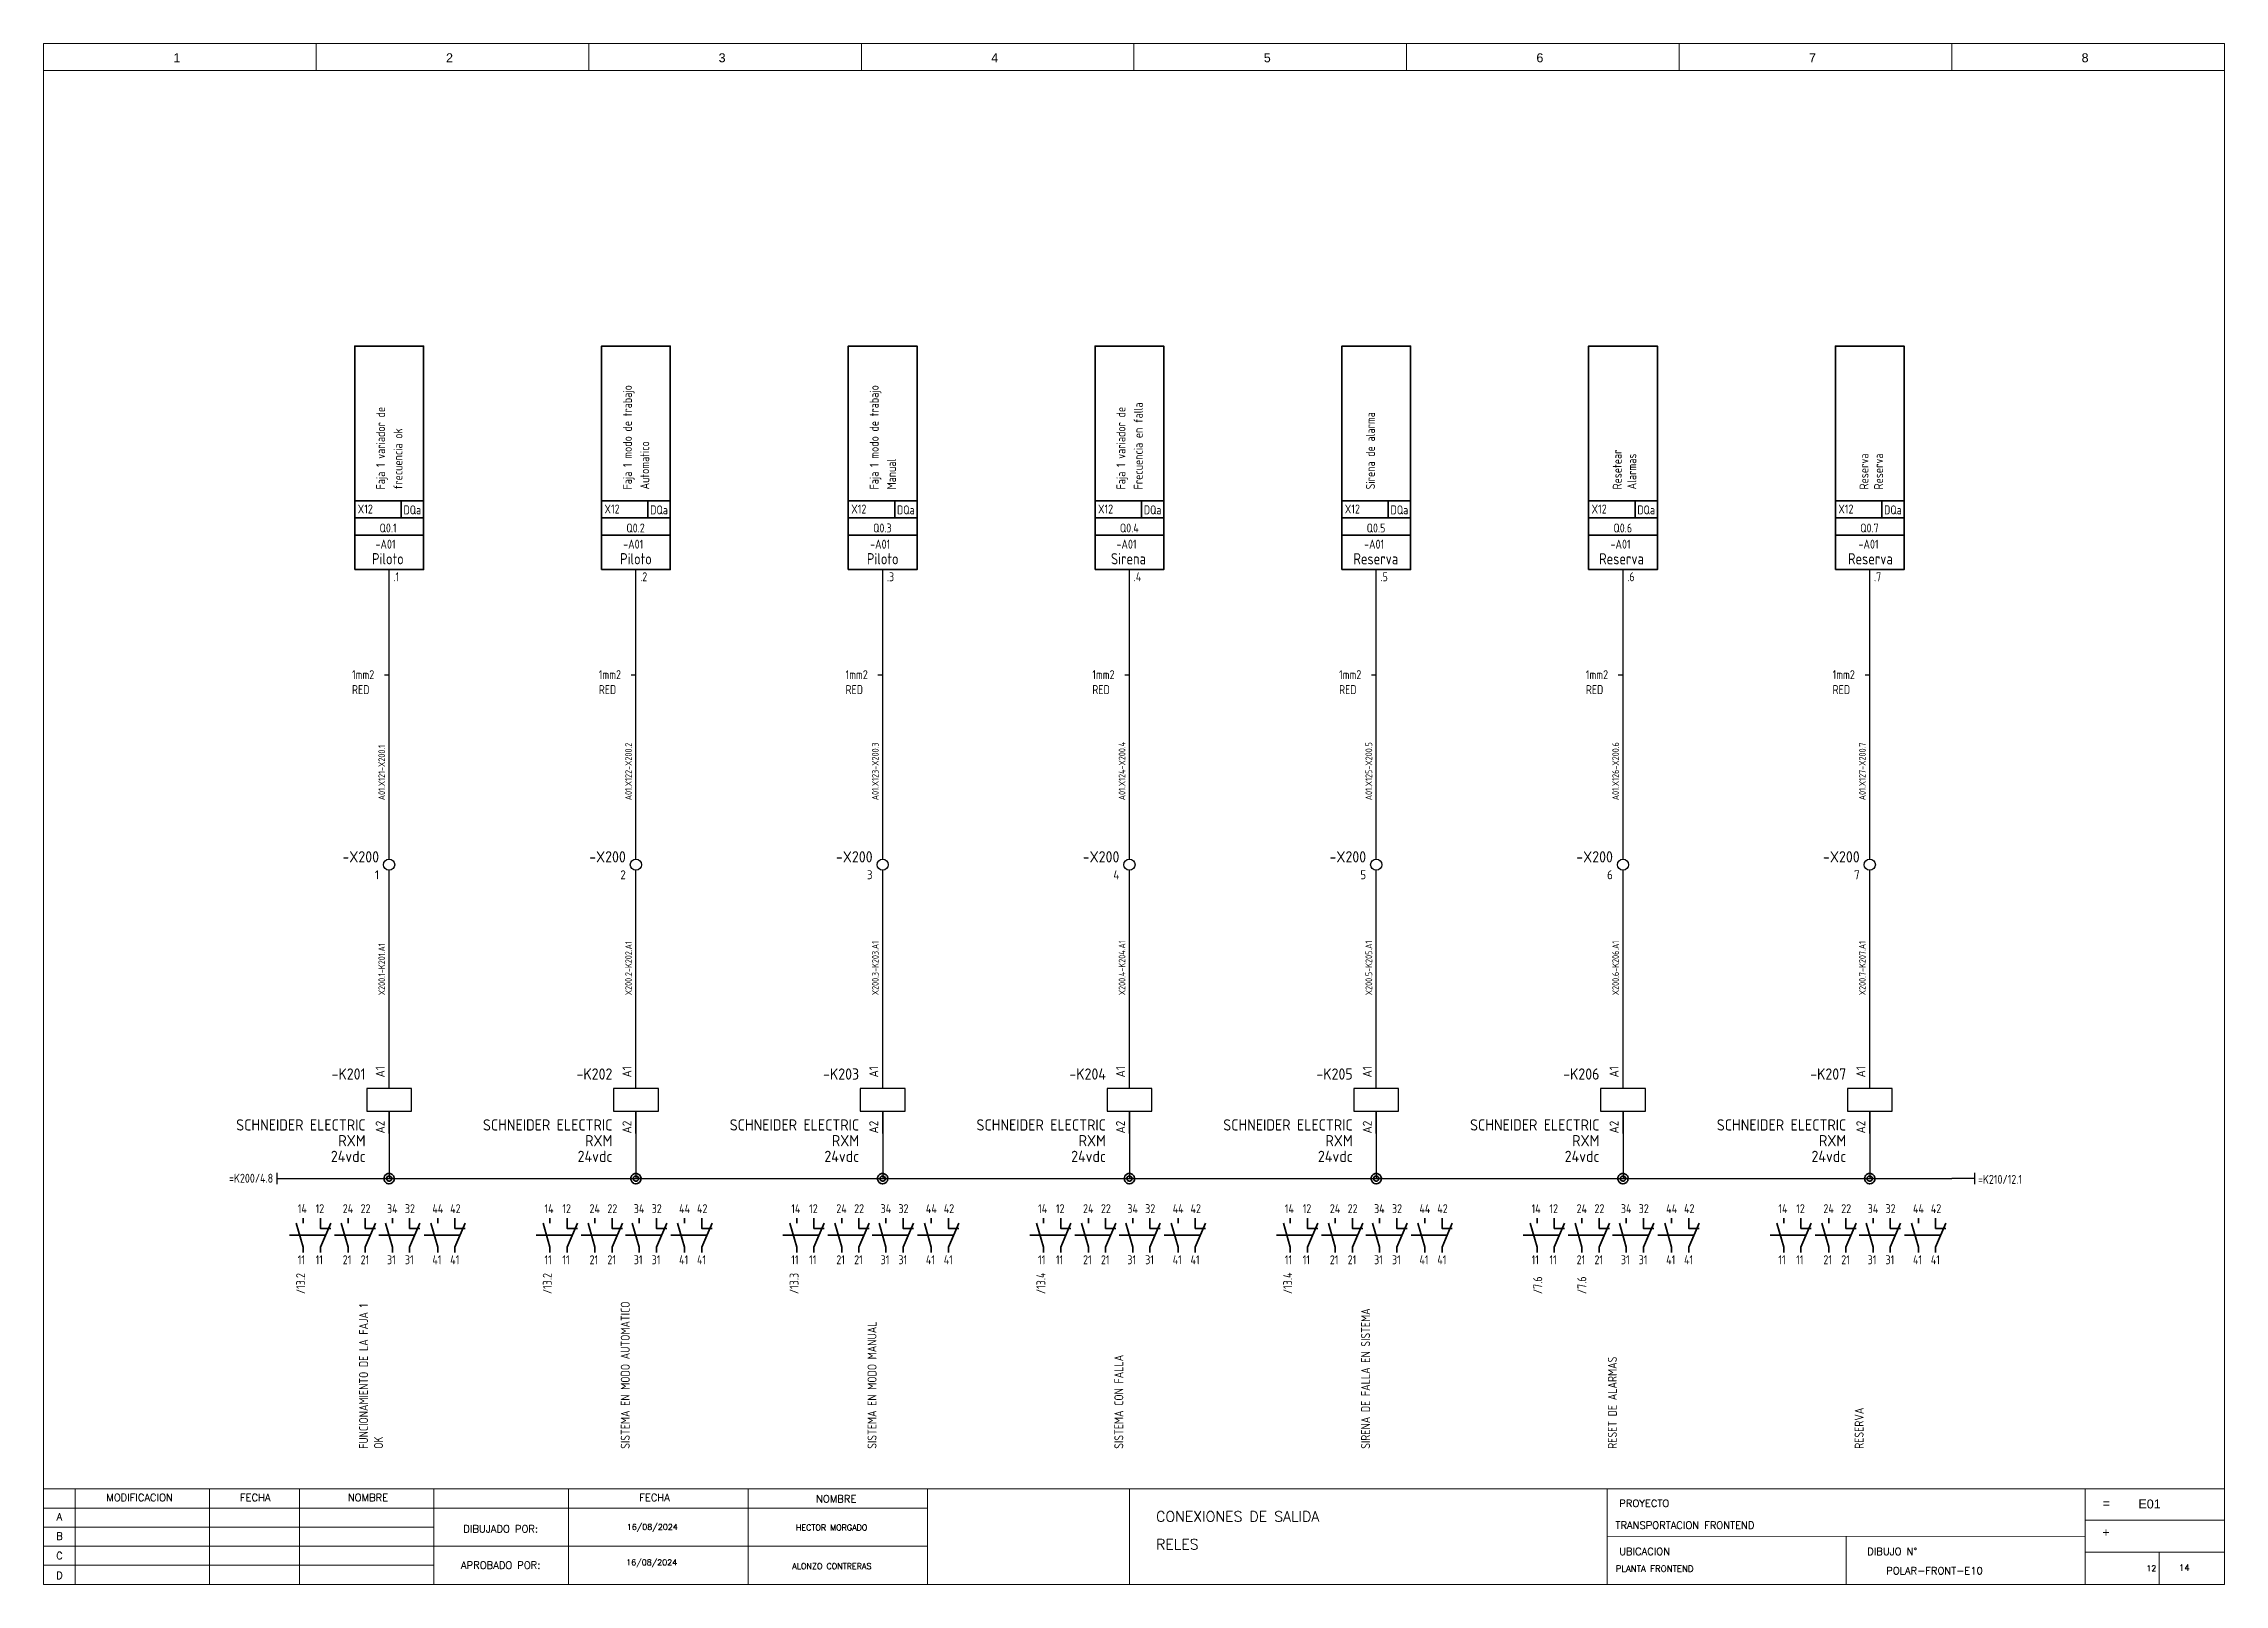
# Paper-space layout '11' of a CAD drawing. Header units: millimetres. Extents: x -33 to 453, y -23 to 320.
# The model-space entities are those that its viewports show. They can reach past a viewport. Long polylines and large blocks are cut down to what shows.
import ezdxf
from ezdxf.enums import TextEntityAlignment as Align

# ---------------------------------------------------------------- set-up
doc = ezdxf.new("R2010")
doc.units = ezdxf.units.MM
doc.header["$MEASUREMENT"] = 0
for name, color, linetype in [('0V', 160, 'Continuous'), ('24V', 20, 'Continuous'), ('DESC', 150, 'Continuous'), ('PDF_Geometría', 7, 'Continuous'), ('TAGS', 150, 'Continuous'), ('TERMS', 123, 'Continuous'), ('WIRENO', 10, 'Continuous'), ('WIREREF', 50, 'Continuous'), ('XREF', 7, 'Continuous')]:
    doc.layers.add(name, color=color, linetype=linetype)
for name, color, linetype, lineweight in [('FORMATO', 7, 'Continuous', 5), ('nombre tags', 200, 'Continuous', 0), ('SYMS', 7, 'Continuous', 30)]:
    doc.layers.add(name, color=color, linetype=linetype, lineweight=lineweight)
doc.styles.add('ROMANS', font='romans.shx')
doc.styles.add('SIMPLEX', font='simplex.shx', dxfattribs={"height": 6})
doc.styles.get("Standard").update_dxf_attribs({"font": 'arial.ttf'})
doc.styles.add('WD_IEC', font='ISOCP2.shx', dxfattribs={"width": 0.9, "height": 4})

psp = doc.layouts.new('11')

msp = doc.modelspace()

# ---------------------------------------------------------------- texts
at = {"layer": 'DESC', "char_height": 2, "attachment_point": 7, "rotation": 90, "style": 'WD_IEC'}
for s, insert, width in [('Faja 1 modo de trabajo', (141.51, -410.1), 36.6324), ('Faja 1 modo de trabajo', (196.51, -410.1), 36.6324), ('Faja 1 variador de', (86.51, -410.1), 36.6324), ('Faja 1 variador de ', (251.51, -410.1), 36.6324), ('Frecuencia en falla', (254.77, -410.1), 24.66), ('Sirena de alarma', (306.51, -410.1), 36.6324), ('frecuencia ok', (89.77, -410.1), 24.66), ('Automatico', (144.77, -410.1), 24.66), ('Manual', (199.77, -410.1), 24.66), ('Resetear ', (361.51, -410.1), 36.6324), ('Alarmas', (364.77, -410.1), 24.66), ('Reserva', (416.51, -410.1), 36.6324), ('Reserva', (419.77, -410.1), 24.66), ('FUNCIONAMIENTO DE LA FAJA 1\\POK', (85.43, -623.9), 36.6324), ('SISTEMA EN MODO AUTOMATICO', (140.43, -623.9), 36.6324), ('SIRENA DE FALLA EN SISTEMA', (305.43, -623.9), 36.6324), ('SISTEMA EN MODO MANUAL', (195.43, -623.9), 36.6324), ('SISTEMA CON FALLA ', (250.43, -623.9), 36.6324), ('RESET DE ALARMAS', (360.43, -623.9), 36.6324), ('RESERVA', (415.43, -623.9), 36.6324)]:
    msp.add_mtext(s, dxfattribs=dict(at, insert=insert, width=width))
at = {"layer": 'nombre tags', "char_height": 2, "attachment_point": 7, "style": 'WD_IEC'}
for s, insert in [('X12   ', (79.79, -415.47)), ('Q0.1', (84.66, -419.7)), ('DQa  ', (89.99, -415.66)), ('X12   ', (134.79, -415.47)), ('Q0.2', (139.66, -419.7)), ('DQa  ', (144.99, -415.66)), ('X12   ', (189.79, -415.47)), ('Q0.3', (194.66, -419.7)), ('DQa  ', (199.99, -415.66)), ('X12   ', (244.79, -415.47)), ('Q0.4', (249.66, -419.7)), ('DQa  ', (254.99, -415.66)), ('X12   ', (299.79, -415.47)), ('Q0.5', (304.66, -419.7)), ('DQa  ', (309.99, -415.66)), ('X12   ', (354.79, -415.47)), ('Q0.6', (359.66, -419.7)), ('DQa  ', (364.99, -415.66)), ('X12   ', (409.79, -415.47)), ('Q0.7', (414.66, -419.7)), ('DQa ', (419.99, -415.66)), ('-A01', (83.76, -423.31)), ('-A01', (138.96, -423.31)), ('-A01', (194, -423.31)), ('-A01', (248.91, -423.31)), ('-A01', (304.09, -423.31)), ('-A01', (359.02, -423.31)), ('-A01', (414.29, -423.31))]:
    msp.add_mtext(s, dxfattribs=dict(at, insert=insert))
at = {"layer": 'nombre tags', "char_height": 2.5, "width": 14.5596, "attachment_point": 7, "style": 'WD_IEC'}
for s, insert in [('Piloto', (82.99, -426.8)), ('Piloto', (138.28, -426.8)), ('Piloto', (193.28, -426.8)), ('Sirena', (247.68, -426.8)), ('Reserva', (301.71, -426.8)), ('Reserva', (356.48, -426.8)), ('Reserva', (411.95, -426.8))]:
    msp.add_mtext(s, dxfattribs=dict(at, insert=insert))
at = {"layer": 'TAGS', "char_height": 2, "attachment_point": 7, "style": 'WD_IEC'}
for s, insert in [('.1', (87.74, -430.57)), ('.2', (142.74, -430.57)), ('.3', (197.74, -430.57)), ('.4', (252.74, -430.57)), ('.5', (307.74, -430.57)), ('.6', (362.74, -430.57)), ('.7', (417.74, -430.57)), ('14', (66.43, -571.39)), ('12', (70.41, -571.39)), ('24', (76.46, -571.39)), ('22', (80.44, -571.39)), ('34', (86.33, -571.39)), ('32', (90.31, -571.39)), ('44', (96.43, -571.39)), ('42', (100.41, -571.39)), ('14', (121.43, -571.39)), ('12', (125.41, -571.39)), ('24', (131.46, -571.39)), ('22', (135.44, -571.39)), ('34', (141.33, -571.39)), ('32', (145.31, -571.39)), ('44', (151.43, -571.39)), ('42', (155.41, -571.39)), ('14', (176.43, -571.39)), ('12', (180.41, -571.39)), ('24', (186.46, -571.39)), ('22', (190.44, -571.39)), ('34', (196.33, -571.39)), ('32', (200.31, -571.39)), ('44', (206.43, -571.39)), ('42', (210.41, -571.39)), ('14', (231.43, -571.39)), ('12', (235.41, -571.39)), ('24', (241.46, -571.39)), ('22', (245.44, -571.39)), ('34', (251.33, -571.39)), ('32', (255.31, -571.39)), ('44', (261.43, -571.39)), ('42', (265.41, -571.39)), ('14', (286.43, -571.39)), ('12', (290.41, -571.39)), ('24', (296.46, -571.39)), ('22', (300.44, -571.39)), ('34', (306.33, -571.39)), ('32', (310.31, -571.39)), ('44', (316.43, -571.39)), ('42', (320.41, -571.39)), ('14', (341.43, -571.39)), ('12', (345.41, -571.39)), ('24', (351.46, -571.39)), ('22', (355.44, -571.39)), ('34', (361.33, -571.39)), ('32', (365.31, -571.39)), ('44', (371.43, -571.39)), ('42', (375.41, -571.39)), ('14', (396.43, -571.39)), ('12', (400.41, -571.39)), ('24', (406.46, -571.39)), ('22', (410.44, -571.39)), ('34', (416.33, -571.39)), ('32', (420.31, -571.39)), ('44', (426.43, -571.39)), ('42', (430.41, -571.39)), ('11', (66.43, -582.78)), ('11', (70.41, -582.78)), ('21', (76.46, -582.78)), ('21', (80.44, -582.78)), ('31', (86.33, -582.78)), ('31', (90.31, -582.78)), ('41', (96.43, -582.78)), ('41', (100.41, -582.78)), ('11', (121.43, -582.78)), ('11', (125.41, -582.78)), ('21', (131.46, -582.78)), ('21', (135.44, -582.78)), ('31', (141.33, -582.78)), ('31', (145.31, -582.78)), ('41', (151.43, -582.78)), ('41', (155.41, -582.78)), ('11', (176.43, -582.78)), ('11', (180.41, -582.78)), ('21', (186.46, -582.78)), ('21', (190.44, -582.78)), ('31', (196.33, -582.78)), ('31', (200.31, -582.78)), ('41', (206.43, -582.78)), ('41', (210.41, -582.78)), ('11', (231.43, -582.78)), ('11', (235.41, -582.78)), ('21', (241.46, -582.78)), ('21', (245.44, -582.78)), ('31', (251.33, -582.78)), ('31', (255.31, -582.78)), ('41', (261.43, -582.78)), ('41', (265.41, -582.78)), ('11', (286.43, -582.78)), ('11', (290.41, -582.78)), ('21', (296.46, -582.78)), ('21', (300.44, -582.78)), ('31', (306.33, -582.78)), ('31', (310.31, -582.78)), ('41', (316.43, -582.78)), ('41', (320.41, -582.78)), ('11', (341.43, -582.78)), ('11', (345.41, -582.78)), ('21', (351.46, -582.78)), ('21', (355.44, -582.78)), ('31', (361.33, -582.78)), ('31', (365.31, -582.78)), ('41', (371.43, -582.78)), ('41', (375.41, -582.78)), ('11', (396.43, -582.78)), ('11', (400.41, -582.78)), ('21', (406.46, -582.78)), ('21', (410.44, -582.78)), ('31', (416.33, -582.78)), ('31', (420.31, -582.78)), ('41', (426.43, -582.78)), ('41', (430.41, -582.78))]:
    msp.add_mtext(s, dxfattribs=dict(at, insert=insert))
at = {"layer": 'TAGS', "char_height": 2, "attachment_point": 1, "style": 'WD_IEC'}
for s, insert in [('\\pxql;=K200/4.8', (51.11, -562.61)), ('\\pxql;=K210/12.1', (440.92, -562.86))]:
    msp.add_mtext_dynamic_manual_height_columns(s, width=2, gutter_width=10, heights=[0], dxfattribs=dict(at, insert=insert))
at = {"layer": 'TAGS', "char_height": 2, "attachment_point": 7, "rotation": 90, "style": 'WD_IEC'}
for s, insert in [('/13.2', (68.07, -589.43)), ('/13.2', (123.05, -589.43)), ('/13.4', (233.05, -589.43)), ('/13.4', (288.05, -589.43)), ('/7.6', (343.8, -589.43)), ('/7.6', (353.62, -589.43))]:
    msp.add_mtext(s, dxfattribs=dict(at, insert=insert))
at = {"layer": 'TAGS', "insert": (178.05, -589.43), "char_height": 2, "width": 4.86, "attachment_point": 7, "rotation": 90, "style": 'WD_IEC'}
msp.add_mtext('/13.3', dxfattribs=at)
at = {"layer": 'WIRENO', "char_height": 2, "attachment_point": 1, "style": 'WD_IEC'}
for insert in [(78.52, -450.38), (133.52, -450.38), (188.52, -450.38), (243.52, -450.38), (298.52, -450.38), (353.52, -450.38), (408.52, -450.38)]:
    msp.add_mtext_dynamic_manual_height_columns('1mm2\\PRED', width=7.1352, gutter_width=20, heights=[0], dxfattribs=dict(at, insert=insert))
at = {"layer": 'WIREREF', "char_height": 1.5, "attachment_point": 1, "rotation": 90, "style": 'WD_IEC'}
for s, insert in [('A01.X121-X200.1', (84.4, -479.37)), ('A01.X122-X200.2', (139.4, -479.37)), ('A01.X123-X200.3', (194.4, -479.37)), ('A01.X124-X200.4', (249.4, -479.37)), ('A01.X125-X200.5', (304.4, -479.37)), ('A01.X126-X200.6', (359.4, -479.37)), ('A01.X127-X200.7', (414.4, -479.37)), ('X200.1-K201.A1', (84.4, -522.83)), ('X200.2-K202.A1', (139.4, -522.83)), ('X200.3-K203.A1', (194.4, -522.83)), ('X200.4-K204.A1', (249.4, -522.83)), ('X200.5-K205.A1', (304.4, -522.83)), ('X200.6-K206.A1', (359.4, -522.83)), ('X200.7-K207.A1', (414.4, -522.83))]:
    msp.add_mtext_dynamic_manual_height_columns(s, width=67.509, gutter_width=20, heights=[0], dxfattribs=dict(at, insert=insert))

# ---------------------------------------------------------------- blocks, each defined once
blk = doc.blocks.new('Membrete A3')
at = {"layer": 'FORMATO', "color": 5}
for p, q in [((454.02, 319.51), (-32.03, 319.51)), ((-32.03, 319.51), (-32.03, 313.51)), ((28.73, 319.51), (28.73, 313.51)), ((89.48, 319.51), (89.48, 313.51)), ((150.24, 319.51), (150.24, 313.51)), ((210.99, 319.51), (210.99, 313.51)), ((271.75, 319.51), (271.75, 313.51)), ((332.5, 319.51), (332.5, 313.51)), ((393.26, 319.51), (393.26, 313.51)), ((454.02, 319.51), (454.02, 313.51)), ((-32.03, 313.51), (454.02, 313.51)), ((454.02, -2.58), (-32.03, -2.58)), ((-32.03, -2.58), (-32.03, -23.85)), ((-25.03, -23.85), (-25.03, -2.58)), ((4.97, -23.85), (4.97, -2.58)), ((24.97, -23.85), (24.97, -2.58)), ((54.97, -23.85), (54.97, -2.58)), ((84.97, -23.85), (84.97, -2.58)), ((124.97, -23.85), (124.97, -2.58)), ((164.97, -23.85), (164.97, -2.58)), ((209.97, -23.85), (209.97, -2.58)), ((316.47, -2.58), (316.47, -23.85)), ((422.96, -2.58), (422.96, -23.85)), ((454.02, -2.58), (454.02, -23.85)), ((-32.03, -6.84), (54.97, -6.84)), ((54.97, -6.84), (164.97, -6.84)), ((422.96, -9.52), (454.02, -9.52)), ((-32.03, -11.09), (54.97, -11.09)), ((316.47, -13.22), (422.96, -13.1)), ((369.71, -13.16), (369.71, -23.85)), ((-32.03, -15.35), (54.97, -15.35)), ((54.97, -15.35), (164.97, -15.35)), ((422.96, -16.69), (454.02, -16.69)), ((-32.03, -19.6), (54.97, -19.6)), ((454.02, -23.85), (-32.03, -23.85))]:
    blk.add_line(p, q, dxfattribs=at)
at = {"layer": 'FORMATO', "color": 172, "true_color": 0x0000d2}
blk.add_line((439.51, -16.69), (439.51, -23.85), dxfattribs=at)
at = {"flags": 8}
for tag, p in [('=', (437.34, -6.94)), ('+', (437.03, -13.59))]:
    blk.add_attdef(tag, text='', height=2, dxfattribs=at).set_placement(p, align=Align.CENTER)
at = {"layer": 'FORMATO', "style": 'SIMPLEX'}
for s, height, p in [('MODIFICACION', 1.625, (-10.65, -5.33)), ('FECHA', 1.625, (15.14, -5.33)), ('NOMBRE', 1.625, (40.26, -5.33)), ('FECHA', 1.625, (104.13, -5.33)), ('NOMBRE', 1.625, (144.62, -5.61)), ('A', 1.62, (-28.51, -9.6)), ('PROYECTO', 1.625, (324.72, -6.61)), ('B', 1.62, (-28.51, -13.91)), ('DIBUJADO POR:', 1.625, (69.84, -12.31)), ('C', 1.62, (-28.51, -18.26)), ('APROBADO POR:', 1.625, (69.84, -20.39)), ('UBICACION', 1.625, (324.79, -17.32)), ('DIBUJO N°', 1.625, (379.98, -17.32)), ('D', 1.62, (-28.51, -22.66))]:
    blk.add_text(s, height=height, dxfattribs=at).set_placement(p, align=Align.CENTER)
at = {"layer": 'FORMATO', "color": 5, "char_height": 2, "attachment_point": 1}
for s, insert in [('1', (-3.1, 317.35)), ('2', (57.66, 317.35)), ('3', (118.41, 317.35)), ('4', (179.17, 317.35)), ('5', (239.92, 317.35)), ('6', (300.68, 317.35)), ('7', (361.44, 317.35)), ('8', (422.19, 317.35))]:
    blk.add_mtext_dynamic_manual_height_columns(s, width=6.4736, gutter_width=10, heights=[0], dxfattribs=dict(at, insert=insert))
at = {"layer": 'FORMATO', "char_height": 2, "attachment_point": 1}
for s, insert in [('{\\Famgdt|c0;=}', (426.91, -4.81)), ('{\\Famgdt|c0;+}', (426.84, -11.28))]:
    blk.add_mtext_dynamic_manual_height_columns(s, width=6.5897, gutter_width=30, heights=[0], dxfattribs=dict(at, insert=insert))
at = {"layer": 'FORMATO', "char_height": 1.3, "attachment_point": 1, "style": 'SIMPLEX'}
for insert in [(97.95, -10.41), (97.81, -18.31)]:
    blk.add_mtext_dynamic_manual_height_columns('16/08/2024', width=6.1912, gutter_width=1, heights=[0], dxfattribs=dict(at, insert=insert))
at = {"layer": 'FORMATO', "flags": 8}
for tag, p, height, style in [('MOD_DESC11', (-24.47, -8.5), 1.3, 'ROMANS'), ('MOD_DESC12', (-24.47, -10.77), 1.3, 'ROMANS'), ('TITULO_3', (215.92, -9.87), 2.3, 'ROMANS'), ('MOD_DESC21', (-24.43, -12.68), 1.3, 'ROMANS'), ('MOD_DESC22', (-24.43, -14.95), 1.3, 'ROMANS'), ('TITULO_4', (215.92, -16.08), 2.3, 'ROMANS'), ('TITULO_1', (318.29, -11.48), 1.62, 'SIMPLEX'), ('MOD_DESC31', (-24.52, -16.84), 1.3, 'ROMANS'), ('MOD_DESC32', (-24.52, -19.12), 1.3, 'ROMANS'), ('TITULO_2', (318.36, -21.07), 1.4, 'SIMPLEX')]:
    blk.add_attdef(tag, p, '', height=height, dxfattribs=dict(at, style=style))
for tag, height, style, p in [('MOD_F1', 1.3, 'ROMANS', (14.38, -9.61)), ('MOD_N1', 1.3, 'ROMANS', (30.54, -9.91)), ('MOD_F2', 1.3, 'ROMANS', (14.31, -13.92)), ('MOD_N2', 1.3, 'ROMANS', (30.46, -14.07)), ('DIBUJO', 1.3, 'SIMPLEX', (143.59, -11.82)), ('MOD_F3', 1.3, 'ROMANS', (14.38, -18.31)), ('MOD_N3', 1.3, 'ROMANS', (30.48, -18.32)), ('APROBO', 1.3, 'SIMPLEX', (143.64, -20.44)), ('DWG_NO', 1.62, 'SIMPLEX', (389.4, -21.62)), ('N°', 1.3, 'ROMANS', (432.14, -20.89))]:
    blk.add_attdef(tag, text='', height=height, dxfattribs=dict(at, style=style)).set_placement(p, align=Align.CENTER)
at = {"layer": 'FORMATO', "style": 'ROMANS', "flags": 8}
blk.add_attdef('CANTIDAD', text='', height=1.4, dxfattribs=at).set_placement((447.78, -20.98), align=Align.RIGHT)
blk = doc.blocks.new('VCR1')
for p, q in [((0, 2.5), (0, 7.5)), ((0, -2.5), (0, -7.5))]:
    blk.add_line(p, q)
blk.add_lwpolyline([(-5, 2.5), (-5, -2.5), (5, -2.5), (5, 2.5)], close=True)
at = {"style": 'WD_IEC'}
for tag, p in [('INST', (-5.25, 11.5)), ('LOC', (-5.25, 8)), ('TAG1', (-5.25, 4.5)), ('DESC1', (-5.25, -6.85)), ('DESC2', (-5.25, -10.35)), ('DESC3', (-5.25, -13.85))]:
    blk.add_attdef(tag, text='', height=2.5, dxfattribs=at).set_placement(p, align=Align.RIGHT)
blk.add_attdef('TERM01', text='', height=2, rotation=90, dxfattribs=at).set_placement((-1, 7.5), align=Align.RIGHT)
at = {"style": 'WD_IEC', "flags": 1}
for tag, p, height in [('X2TERM01', (0, 7.5), 0.32), ('X4LINK', (-5, 0), 0.32), ('X1LINK', (5, 0), 0.32), ('ASSYCODE', (1, -4), 1), ('FAMILY', (1, -5.5), 1), ('X8TERM02', (0, -7.5), 0.32), ('CATDESC', (1, -7), 1)]:
    blk.add_attdef(tag, p, '', height=height, dxfattribs=at)
at = {"style": 'WD_IEC', "flags": 9}
for tag, p in [('MFG', (-6, 1)), ('CAT', (-6, -1.5))]:
    blk.add_attdef(tag, text='', height=1.5, dxfattribs=at).set_placement(p, align=Align.RIGHT)
at = {"style": 'WD_IEC'}
blk.add_attdef('TERM02', (-1, -7.5), '', height=2, rotation=90, dxfattribs=at)
at = {"lineweight": 9, "style": 'WD_IEC'}
for tag, p in [('NO', (-5.5, -16.5)), ('NC', (-5.5, -20))]:
    blk.add_attdef(tag, text='', height=2.5, dxfattribs=at).set_placement(p, align=Align.TOP_RIGHT)
for tag, p in [('XREFNO', (-4, -16.5)), ('XREFNC', (-4, -20))]:
    blk.add_attdef(tag, text='', height=2.5, dxfattribs=at).set_placement(p, align=Align.TOP_LEFT)
blk = doc.blocks.new('REFERENCIA_ENTRADA_HORIZONTAL')
at = {"layer": 'SYMS'}
for p, q in [((-5, 1.25), (-5, -1.25)), ((-5, 0), (0, 0))]:
    blk.add_line(p, q, dxfattribs=at)
at = {"layer": 'TAGS', "style": 'WD_IEC', "width": 0.9, "flags": 8}
blk.add_attdef('TAG', text='', height=1, dxfattribs=at).set_placement((-15.18, -2.12), align=Align.RIGHT)
blk = doc.blocks.new('empalme')
at = {"layer": 'PDF_Geometría', "color": 40, "lineweight": 35, "true_color": 0xffcf00}
for points in [[(145.66, 151.93), (144.51, 151.93)], [(145.1, 151.93), (144.51, 151.93)]]:
    blk.add_lwpolyline(points, close=True, dxfattribs=at)
for points in [[(143.39, 152.17), (143.39, 152.17), (143.34, 151.93), (143.39, 151.7)], [(143.58, 152.61), (143.58, 152.61), (143.44, 152.41), (143.39, 152.17)], [(143.39, 151.7), (143.39, 151.7), (143.44, 151.46), (143.58, 151.26)], [(143.94, 152.93), (143.94, 152.93), (143.73, 152.81), (143.58, 152.61)], [(143.58, 151.26), (143.58, 151.26), (143.73, 151.06), (143.94, 150.94)], [(143.94, 152.06), (143.94, 152.06), (143.92, 151.93), (143.94, 151.81)], [(144.39, 153.08), (144.39, 153.08), (144.15, 153.05), (143.94, 152.93)], [(144.04, 152.28), (144.04, 152.28), (143.97, 152.18), (143.94, 152.06)], [(143.94, 151.81), (143.94, 151.81), (143.97, 151.69), (144.04, 151.59)], [(143.94, 150.94), (143.94, 150.94), (144.15, 150.82), (144.39, 150.79)], [(144.22, 152.44), (144.22, 152.44), (144.12, 152.38), (144.04, 152.28)], [(144.04, 151.59), (144.04, 151.59), (144.12, 151.49), (144.22, 151.43)], [(144.45, 152.51), (144.45, 152.51), (144.33, 152.5), (144.22, 152.44)], [(144.22, 151.43), (144.22, 151.43), (144.33, 151.37), (144.45, 151.36)], [(144.87, 153.03), (144.87, 153.03), (144.64, 153.1), (144.39, 153.08)], [(144.39, 150.79), (144.39, 150.79), (144.64, 150.77), (144.87, 150.84)], [(144.69, 152.49), (144.69, 152.49), (144.58, 152.53), (144.45, 152.51)], [(144.45, 151.36), (144.45, 151.36), (144.58, 151.34), (144.69, 151.38)], [(144.9, 152.37), (144.9, 152.37), (144.81, 152.45), (144.69, 152.49)], [(144.69, 151.38), (144.69, 151.38), (144.81, 151.42), (144.9, 151.5)], [(145.28, 152.79), (145.28, 152.79), (145.1, 152.95), (144.87, 153.03)], [(144.87, 150.84), (144.87, 150.84), (145.1, 150.92), (145.28, 151.08)], [(145.05, 152.17), (145.05, 152.17), (144.99, 152.28), (144.9, 152.37)], [(144.9, 151.5), (144.9, 151.5), (144.99, 151.58), (145.05, 151.7)], [(145.1, 151.93), (145.1, 151.93), (145.1, 152.06), (145.05, 152.17)], [(145.05, 151.7), (145.05, 151.7), (145.1, 151.81), (145.1, 151.93)], [(145.56, 152.4), (145.56, 152.4), (145.46, 152.62), (145.28, 152.79)], [(145.28, 151.08), (145.28, 151.08), (145.46, 151.24), (145.56, 151.47)], [(145.66, 151.93), (145.66, 151.93), (145.66, 152.18), (145.56, 152.4)], [(145.56, 151.47), (145.56, 151.47), (145.66, 151.69), (145.66, 151.93)]]:
    blk.add_open_spline(points, degree=3, dxfattribs=at)
blk = doc.blocks.new('empalme_')
at = {"layer": '0V'}
blk.add_blockref('empalme', (-144.51, -151.93), dxfattribs=at)
blk = doc.blocks.new('VT0002')
blk.add_circle((0, 0), 1.25)
at = {"style": 'WD_IEC', "flags": 1}
for tag, p, height in [('ASSYCODE', (2.75, 10.75), 1), ('CATDESC', (2.75, 9.25), 1), ('MFG', (2.75, 7.25), 1.5), ('CAT', (2.75, 4.75), 1.5), ('X4PIN01', (-1.25, 1), 0.25), ('X4TERM01', (-1.25, 0), 0.25), ('X4TERMDESC01', (-1.25, 0.5), 0.4), ('STRIPSEQ', (0, 0), 0.025), ('X2PIN01', (0, 2.25), 0.25), ('X2TERM01', (0, 1.25), 0.25), ('X8PIN01', (0, -0.25), 0.25), ('X2TERMDESC01', (0, 1.75), 0.4), ('X1PIN01', (1.25, 1), 0.25), ('X1TERM01', (1.25, 0), 0.25), ('X1TERMDESC01', (1.25, 0.5), 0.4), ('LINKTERM', (0, -0.04), 0.025), ('X8TERM01', (0, -1.25), 0.25), ('X8TERMDESC01', (0, -0.75), 0.4)]:
    blk.add_attdef(tag, p, '', height=height, dxfattribs=at)
at = {"style": 'WD_IEC'}
for tag, p in [('INST', (-2.25, 6.5)), ('LOC', (-2.25, 3.5)), ('DESC1', (-2.25, -6.25)), ('DESC2', (-2.25, -9.25)), ('DESC3', (-2.25, -12.25))]:
    blk.add_attdef(tag, text='', height=2.5, dxfattribs=at).set_placement(p, align=Align.RIGHT)
at = {"style": 'WD_IEC', "flags": 8}
for tag, height, p in [('TAGSTRIP', 2.5, (-2.25, 0.5)), ('TERM01', 2, (-2.25, -3.25))]:
    blk.add_attdef(tag, text='', height=height, dxfattribs=at).set_placement(p, align=Align.RIGHT)

# ---------------------------------------------------------------- linework, layer by layer
at = {"layer": '0V'}
for p, q in [((86.8, -553.63), (86.8, -548.63)), ((86.8, -548.63), (86.8, -563.69)), ((141.8, -553.63), (141.8, -548.63)), ((141.8, -548.63), (141.8, -563.69)), ((196.8, -553.63), (196.8, -548.63)), ((196.8, -548.63), (196.8, -563.69)), ((251.8, -553.63), (251.8, -548.63)), ((251.8, -548.63), (251.8, -563.69)), ((306.8, -553.63), (306.8, -548.63)), ((306.8, -548.63), (306.8, -563.69)), ((361.8, -553.63), (361.8, -548.63)), ((361.8, -548.63), (361.8, -563.69)), ((416.8, -553.63), (416.8, -548.63)), ((416.8, -548.63), (416.8, -563.69)), ((66.77, -563.69), (435.11, -563.69))]:
    msp.add_line(p, q, dxfattribs=at)
at = {"layer": '24V'}
for p, q in [((86.8, -492.48), (86.8, -427.95)), ((141.8, -492.48), (141.8, -427.95)), ((196.8, -492.48), (196.8, -427.95)), ((251.8, -492.48), (251.8, -427.95)), ((306.8, -492.48), (306.8, -427.95)), ((361.8, -492.48), (361.8, -427.95)), ((416.8, -492.48), (416.8, -427.95)), ((86.8, -516.81), (86.8, -494.98)), ((141.8, -516.81), (141.8, -494.98)), ((196.8, -516.81), (196.8, -494.98)), ((251.8, -516.81), (251.8, -494.98)), ((306.8, -516.81), (306.8, -494.98)), ((361.8, -516.81), (361.8, -494.98)), ((416.8, -516.81), (416.8, -494.98)), ((86.8, -538.63), (86.8, -516.81)), ((141.8, -538.63), (141.8, -516.81)), ((196.8, -538.63), (196.8, -516.81)), ((251.8, -538.63), (251.8, -516.81)), ((306.8, -538.63), (306.8, -516.81)), ((361.8, -538.63), (361.8, -516.81)), ((416.8, -538.63), (416.8, -516.81))]:
    msp.add_line(p, q, dxfattribs=at)
at = {"layer": 'PDF_Geometría', "lineweight": 35}
for points in [[(79.14, -427.95), (79.14, -378.16), (94.46, -378.16), (94.46, -427.95)], [(134.14, -427.95), (134.14, -378.16), (149.46, -378.16), (149.46, -427.95)], [(189.14, -427.95), (189.14, -378.16), (204.46, -378.16), (204.46, -427.95)], [(244.14, -427.95), (244.14, -378.16), (259.46, -378.16), (259.46, -427.95)], [(299.14, -427.95), (299.14, -378.16), (314.46, -378.16), (314.46, -427.95)], [(354.14, -427.95), (354.14, -378.16), (369.46, -378.16), (369.46, -427.95)], [(409.14, -427.95), (409.14, -378.16), (424.46, -378.16), (424.46, -427.95)]]:
    msp.add_lwpolyline(points, close=True, dxfattribs=at)
for points in [[(79.14, -412.63), (94.46, -412.63)], [(89.48, -416.46), (89.48, -412.63)], [(134.14, -412.63), (149.46, -412.63)], [(144.48, -416.46), (144.48, -412.63)], [(189.14, -412.63), (204.46, -412.63)], [(199.48, -416.46), (199.48, -412.63)], [(244.14, -412.63), (259.46, -412.63)], [(254.48, -416.46), (254.48, -412.63)], [(299.14, -412.63), (314.46, -412.63)], [(309.48, -416.46), (309.48, -412.63)], [(354.14, -412.63), (369.46, -412.63)], [(364.48, -416.46), (364.48, -412.63)], [(409.14, -412.63), (424.46, -412.63)], [(419.48, -416.46), (419.48, -412.63)], [(79.14, -416.46), (94.46, -416.46)], [(134.14, -416.46), (149.46, -416.46)], [(189.14, -416.46), (204.46, -416.46)], [(244.14, -416.46), (259.46, -416.46)], [(299.14, -416.46), (314.46, -416.46)], [(354.14, -416.46), (369.46, -416.46)], [(409.14, -416.46), (424.46, -416.46)], [(79.14, -420.29), (94.46, -420.29)], [(134.14, -420.29), (149.46, -420.29)], [(189.14, -420.29), (204.46, -420.29)], [(244.14, -420.29), (259.46, -420.29)], [(299.14, -420.29), (314.46, -420.29)], [(354.14, -420.29), (369.46, -420.29)], [(409.14, -420.29), (424.46, -420.29)]]:
    msp.add_lwpolyline(points, dxfattribs=at)
at = {"layer": 'SYMS'}
for p, q in [((440.11, -563.69), (435.11, -563.69)), ((440.11, -562.44), (440.11, -564.94))]:
    msp.add_line(p, q, dxfattribs=at)
at = {"layer": 'WIRENO'}
for p, q in [((85.74, -451.41), (86.8, -451.41)), ((140.74, -451.41), (141.8, -451.41)), ((195.74, -451.41), (196.8, -451.41)), ((250.74, -451.41), (251.8, -451.41)), ((305.74, -451.41), (306.8, -451.41)), ((360.74, -451.41), (361.8, -451.41)), ((415.74, -451.41), (416.8, -451.41))]:
    msp.add_line(p, q, dxfattribs=at)
at = {"layer": 'XREF', "lineweight": 35}
for points in [[(67.64, -573.64), (67.64, -572.49)], [(73.77, -574.79), (71.47, -574.79), (71.47, -572.49)], [(77.66, -573.64), (77.66, -572.49)], [(83.79, -574.79), (81.49, -574.79), (81.49, -572.49)], [(87.53, -573.64), (87.53, -572.49)], [(93.66, -574.79), (91.36, -574.79), (91.36, -572.49)], [(97.63, -573.64), (97.63, -572.49)], [(103.76, -574.79), (101.46, -574.79), (101.46, -572.49)], [(122.64, -573.64), (122.64, -572.49)], [(128.77, -574.79), (126.47, -574.79), (126.47, -572.49)], [(132.66, -573.64), (132.66, -572.49)], [(138.79, -574.79), (136.49, -574.79), (136.49, -572.49)], [(142.53, -573.64), (142.53, -572.49)], [(148.66, -574.79), (146.36, -574.79), (146.36, -572.49)], [(152.63, -573.64), (152.63, -572.49)], [(158.76, -574.79), (156.46, -574.79), (156.46, -572.49)], [(177.64, -573.64), (177.64, -572.49)], [(183.77, -574.79), (181.47, -574.79), (181.47, -572.49)], [(187.66, -573.64), (187.66, -572.49)], [(193.79, -574.79), (191.49, -574.79), (191.49, -572.49)], [(197.53, -573.64), (197.53, -572.49)], [(203.66, -574.79), (201.36, -574.79), (201.36, -572.49)], [(207.63, -573.64), (207.63, -572.49)], [(213.76, -574.79), (211.46, -574.79), (211.46, -572.49)], [(232.64, -573.64), (232.64, -572.49)], [(238.77, -574.79), (236.47, -574.79), (236.47, -572.49)], [(242.66, -573.64), (242.66, -572.49)], [(248.79, -574.79), (246.49, -574.79), (246.49, -572.49)], [(252.53, -573.64), (252.53, -572.49)], [(258.66, -574.79), (256.36, -574.79), (256.36, -572.49)], [(262.63, -573.64), (262.63, -572.49)], [(268.76, -574.79), (266.46, -574.79), (266.46, -572.49)], [(287.64, -573.64), (287.64, -572.49)], [(293.77, -574.79), (291.47, -574.79), (291.47, -572.49)], [(297.66, -573.64), (297.66, -572.49)], [(303.79, -574.79), (301.49, -574.79), (301.49, -572.49)], [(307.53, -573.64), (307.53, -572.49)], [(313.66, -574.79), (311.36, -574.79), (311.36, -572.49)], [(317.63, -573.64), (317.63, -572.49)], [(323.76, -574.79), (321.46, -574.79), (321.46, -572.49)], [(342.64, -573.64), (342.64, -572.49)], [(348.77, -574.79), (346.47, -574.79), (346.47, -572.49)], [(352.66, -573.64), (352.66, -572.49)], [(358.79, -574.79), (356.49, -574.79), (356.49, -572.49)], [(362.53, -573.64), (362.53, -572.49)], [(368.66, -574.79), (366.36, -574.79), (366.36, -572.49)], [(372.63, -573.64), (372.63, -572.49)], [(378.76, -574.79), (376.46, -574.79), (376.46, -572.49)], [(397.64, -573.64), (397.64, -572.49)], [(403.77, -574.79), (401.47, -574.79), (401.47, -572.49)], [(407.66, -573.64), (407.66, -572.49)], [(413.79, -574.79), (411.49, -574.79), (411.49, -572.49)], [(417.53, -573.64), (417.53, -572.49)], [(423.66, -574.79), (421.36, -574.79), (421.36, -572.49)], [(427.63, -573.64), (427.63, -572.49)], [(433.76, -574.79), (431.46, -574.79), (431.46, -572.49)], [(64.57, -576.32), (72.62, -576.32)], [(67.64, -580.15), (67.64, -579), (66.11, -573.64)], [(71.47, -580.15), (71.47, -579), (73.77, -573.64)], [(74.6, -576.32), (82.64, -576.32)], [(77.66, -580.15), (77.66, -579), (76.13, -573.64)], [(81.49, -580.15), (81.49, -579), (83.79, -573.64)], [(84.47, -576.32), (92.51, -576.32)], [(87.53, -580.15), (87.53, -579), (86, -573.64)], [(91.36, -580.15), (91.36, -579), (93.66, -573.64)], [(94.57, -576.32), (102.61, -576.32)], [(97.63, -580.15), (97.63, -579), (96.1, -573.64)], [(101.46, -580.15), (101.46, -579), (103.76, -573.64)], [(119.57, -576.32), (127.62, -576.32)], [(122.64, -580.15), (122.64, -579), (121.11, -573.64)], [(126.47, -580.15), (126.47, -579), (128.77, -573.64)], [(129.6, -576.32), (137.64, -576.32)], [(132.66, -580.15), (132.66, -579), (131.13, -573.64)], [(136.49, -580.15), (136.49, -579), (138.79, -573.64)], [(139.47, -576.32), (147.51, -576.32)], [(142.53, -580.15), (142.53, -579), (141, -573.64)], [(146.36, -580.15), (146.36, -579), (148.66, -573.64)], [(149.57, -576.32), (157.61, -576.32)], [(152.63, -580.15), (152.63, -579), (151.1, -573.64)], [(156.46, -580.15), (156.46, -579), (158.76, -573.64)], [(174.57, -576.32), (182.62, -576.32)], [(177.64, -580.15), (177.64, -579), (176.11, -573.64)], [(181.47, -580.15), (181.47, -579), (183.77, -573.64)], [(184.6, -576.32), (192.64, -576.32)], [(187.66, -580.15), (187.66, -579), (186.13, -573.64)], [(191.49, -580.15), (191.49, -579), (193.79, -573.64)], [(194.47, -576.32), (202.51, -576.32)], [(197.53, -580.15), (197.53, -579), (196, -573.64)], [(201.36, -580.15), (201.36, -579), (203.66, -573.64)], [(204.57, -576.32), (212.61, -576.32)], [(207.63, -580.15), (207.63, -579), (206.1, -573.64)], [(211.46, -580.15), (211.46, -579), (213.76, -573.64)], [(229.57, -576.32), (237.62, -576.32)], [(232.64, -580.15), (232.64, -579), (231.11, -573.64)], [(236.47, -580.15), (236.47, -579), (238.77, -573.64)], [(239.6, -576.32), (247.64, -576.32)], [(242.66, -580.15), (242.66, -579), (241.13, -573.64)], [(246.49, -580.15), (246.49, -579), (248.79, -573.64)], [(249.47, -576.32), (257.51, -576.32)], [(252.53, -580.15), (252.53, -579), (251, -573.64)], [(256.36, -580.15), (256.36, -579), (258.66, -573.64)], [(259.57, -576.32), (267.61, -576.32)], [(262.63, -580.15), (262.63, -579), (261.1, -573.64)], [(266.46, -580.15), (266.46, -579), (268.76, -573.64)], [(284.57, -576.32), (292.62, -576.32)], [(287.64, -580.15), (287.64, -579), (286.11, -573.64)], [(291.47, -580.15), (291.47, -579), (293.77, -573.64)], [(294.6, -576.32), (302.64, -576.32)], [(297.66, -580.15), (297.66, -579), (296.13, -573.64)], [(301.49, -580.15), (301.49, -579), (303.79, -573.64)], [(304.47, -576.32), (312.51, -576.32)], [(307.53, -580.15), (307.53, -579), (306, -573.64)], [(311.36, -580.15), (311.36, -579), (313.66, -573.64)], [(314.57, -576.32), (322.61, -576.32)], [(317.63, -580.15), (317.63, -579), (316.1, -573.64)], [(321.46, -580.15), (321.46, -579), (323.76, -573.64)], [(339.57, -576.32), (347.62, -576.32)], [(342.64, -580.15), (342.64, -579), (341.11, -573.64)], [(346.47, -580.15), (346.47, -579), (348.77, -573.64)], [(349.6, -576.32), (357.64, -576.32)], [(352.66, -580.15), (352.66, -579), (351.13, -573.64)], [(356.49, -580.15), (356.49, -579), (358.79, -573.64)], [(359.47, -576.32), (367.51, -576.32)], [(362.53, -580.15), (362.53, -579), (361, -573.64)], [(366.36, -580.15), (366.36, -579), (368.66, -573.64)], [(369.57, -576.32), (377.61, -576.32)], [(372.63, -580.15), (372.63, -579), (371.1, -573.64)], [(376.46, -580.15), (376.46, -579), (378.76, -573.64)], [(394.57, -576.32), (402.62, -576.32)], [(397.64, -580.15), (397.64, -579), (396.11, -573.64)], [(401.47, -580.15), (401.47, -579), (403.77, -573.64)], [(404.6, -576.32), (412.64, -576.32)], [(407.66, -580.15), (407.66, -579), (406.13, -573.64)], [(411.49, -580.15), (411.49, -579), (413.79, -573.64)], [(414.47, -576.32), (422.51, -576.32)], [(417.53, -580.15), (417.53, -579), (416, -573.64)], [(421.36, -580.15), (421.36, -579), (423.66, -573.64)], [(424.57, -576.32), (432.61, -576.32)], [(427.63, -580.15), (427.63, -579), (426.1, -573.64)], [(431.46, -580.15), (431.46, -579), (433.76, -573.64)]]:
    msp.add_lwpolyline(points, dxfattribs=at)

# ---------------------------------------------------------------- block references
at = {"layer": '0V'}
for p in [(86.8, -563.69), (141.8, -563.69), (196.8, -563.69), (251.8, -563.69), (306.8, -563.69), (361.8, -563.69), (416.8, -563.69)]:
    msp.add_blockref('empalme_', p, dxfattribs=at)
at = {"layer": 'SYMS'}
ref = msp.add_blockref('VT0002', (86.8, -493.73), dxfattribs=at)
ref.add_attrib('TERM01', '1', dxfattribs={"layer": 'TERMS', "height": 2, "style": 'WD_IEC', "flags": 8}).set_placement((84.55, -496.98), align=Align.RIGHT)
ref.add_attrib('TAGSTRIP', '-X200', dxfattribs={"layer": 'TAGS', "height": 2.5, "style": 'WD_IEC', "flags": 8}).set_placement((84.55, -493.23), align=Align.RIGHT)
ref = msp.add_blockref('VT0002', (141.8, -493.73), dxfattribs=at)
ref.add_attrib('TERM01', '2', dxfattribs={"layer": 'TERMS', "height": 2, "style": 'WD_IEC', "flags": 8}).set_placement((139.55, -496.98), align=Align.RIGHT)
ref.add_attrib('TAGSTRIP', '-X200', dxfattribs={"layer": 'TAGS', "height": 2.5, "style": 'WD_IEC', "flags": 8}).set_placement((139.55, -493.23), align=Align.RIGHT)
ref = msp.add_blockref('VT0002', (196.8, -493.73), dxfattribs=at)
ref.add_attrib('TERM01', '3', dxfattribs={"layer": 'TERMS', "height": 2, "style": 'WD_IEC', "flags": 8}).set_placement((194.55, -496.98), align=Align.RIGHT)
ref.add_attrib('TAGSTRIP', '-X200', dxfattribs={"layer": 'TAGS', "height": 2.5, "style": 'WD_IEC', "flags": 8}).set_placement((194.55, -493.23), align=Align.RIGHT)
ref = msp.add_blockref('VT0002', (251.8, -493.73), dxfattribs=at)
ref.add_attrib('TERM01', '4', dxfattribs={"layer": 'TERMS', "height": 2, "style": 'WD_IEC', "flags": 8}).set_placement((249.55, -496.98), align=Align.RIGHT)
ref.add_attrib('TAGSTRIP', '-X200', dxfattribs={"layer": 'TAGS', "height": 2.5, "style": 'WD_IEC', "flags": 8}).set_placement((249.55, -493.23), align=Align.RIGHT)
ref = msp.add_blockref('VT0002', (306.8, -493.73), dxfattribs=at)
ref.add_attrib('TERM01', '5', dxfattribs={"layer": 'TERMS', "height": 2, "style": 'WD_IEC', "flags": 8}).set_placement((304.55, -496.98), align=Align.RIGHT)
ref.add_attrib('TAGSTRIP', '-X200', dxfattribs={"layer": 'TAGS', "height": 2.5, "style": 'WD_IEC', "flags": 8}).set_placement((304.55, -493.23), align=Align.RIGHT)
ref = msp.add_blockref('VT0002', (361.8, -493.73), dxfattribs=at)
ref.add_attrib('TERM01', '6', dxfattribs={"layer": 'TERMS', "height": 2, "style": 'WD_IEC', "flags": 8}).set_placement((359.55, -496.98), align=Align.RIGHT)
ref.add_attrib('TAGSTRIP', '-X200', dxfattribs={"layer": 'TAGS', "height": 2.5, "style": 'WD_IEC', "flags": 8}).set_placement((359.55, -493.23), align=Align.RIGHT)
ref = msp.add_blockref('VT0002', (416.8, -493.73), dxfattribs=at)
ref.add_attrib('TERM01', '7', dxfattribs={"layer": 'TERMS', "height": 2, "style": 'WD_IEC', "flags": 8}).set_placement((414.55, -496.98), align=Align.RIGHT)
ref.add_attrib('TAGSTRIP', '-X200', dxfattribs={"layer": 'TAGS', "height": 2.5, "style": 'WD_IEC', "flags": 8}).set_placement((414.55, -493.23), align=Align.RIGHT)
ref = msp.add_blockref('VCR1', (86.8, -546.13), dxfattribs=at)
ref.add_attrib('TERM02', 'A2', (85.8, -553.63), dxfattribs={"layer": 'TERMS', "height": 2, "rotation": 90, "style": 'WD_IEC'})
ref.add_attrib('TERM01', 'A1', dxfattribs={"layer": 'TERMS', "height": 2, "rotation": 90, "style": 'WD_IEC'}).set_placement((85.8, -538.63), align=Align.RIGHT)
ref.add_attrib('DESC3', '24vdc', dxfattribs={"layer": 'DESC', "height": 2.5, "style": 'WD_IEC'}).set_placement((81.55, -559.98), align=Align.RIGHT)
ref.add_attrib('DESC2', 'RXM', dxfattribs={"layer": 'DESC', "height": 2.5, "style": 'WD_IEC'}).set_placement((81.55, -556.48), align=Align.RIGHT)
ref.add_attrib('DESC1', 'SCHNEIDER ELECTRIC', dxfattribs={"layer": 'DESC', "height": 2.5, "style": 'WD_IEC'}).set_placement((81.55, -552.98), align=Align.RIGHT)
ref.add_attrib('TAG1', '-K201', dxfattribs={"layer": 'TAGS', "height": 2.5, "style": 'WD_IEC'}).set_placement((81.55, -541.63), align=Align.RIGHT)
ref = msp.add_blockref('VCR1', (141.8, -546.13), dxfattribs=at)
ref.add_attrib('TERM02', 'A2', (140.8, -553.63), dxfattribs={"layer": 'TERMS', "height": 2, "rotation": 90, "style": 'WD_IEC'})
ref.add_attrib('TERM01', 'A1', dxfattribs={"layer": 'TERMS', "height": 2, "rotation": 90, "style": 'WD_IEC'}).set_placement((140.8, -538.63), align=Align.RIGHT)
ref.add_attrib('DESC3', '24vdc', dxfattribs={"layer": 'DESC', "height": 2.5, "style": 'WD_IEC'}).set_placement((136.55, -559.98), align=Align.RIGHT)
ref.add_attrib('DESC2', 'RXM', dxfattribs={"layer": 'DESC', "height": 2.5, "style": 'WD_IEC'}).set_placement((136.55, -556.48), align=Align.RIGHT)
ref.add_attrib('DESC1', 'SCHNEIDER ELECTRIC', dxfattribs={"layer": 'DESC', "height": 2.5, "style": 'WD_IEC'}).set_placement((136.55, -552.98), align=Align.RIGHT)
ref.add_attrib('TAG1', '-K202', dxfattribs={"layer": 'TAGS', "height": 2.5, "style": 'WD_IEC'}).set_placement((136.55, -541.63), align=Align.RIGHT)
ref = msp.add_blockref('VCR1', (196.8, -546.13), dxfattribs=at)
ref.add_attrib('TERM02', 'A2', (195.8, -553.63), dxfattribs={"layer": 'TERMS', "height": 2, "rotation": 90, "style": 'WD_IEC'})
ref.add_attrib('TERM01', 'A1', dxfattribs={"layer": 'TERMS', "height": 2, "rotation": 90, "style": 'WD_IEC'}).set_placement((195.8, -538.63), align=Align.RIGHT)
ref.add_attrib('DESC3', '24vdc', dxfattribs={"layer": 'DESC', "height": 2.5, "style": 'WD_IEC'}).set_placement((191.55, -559.98), align=Align.RIGHT)
ref.add_attrib('DESC2', 'RXM', dxfattribs={"layer": 'DESC', "height": 2.5, "style": 'WD_IEC'}).set_placement((191.55, -556.48), align=Align.RIGHT)
ref.add_attrib('DESC1', 'SCHNEIDER ELECTRIC', dxfattribs={"layer": 'DESC', "height": 2.5, "style": 'WD_IEC'}).set_placement((191.55, -552.98), align=Align.RIGHT)
ref.add_attrib('TAG1', '-K203', dxfattribs={"layer": 'TAGS', "height": 2.5, "style": 'WD_IEC'}).set_placement((191.55, -541.63), align=Align.RIGHT)
ref = msp.add_blockref('VCR1', (251.8, -546.13), dxfattribs=at)
ref.add_attrib('TERM02', 'A2', (250.8, -553.63), dxfattribs={"layer": 'TERMS', "height": 2, "rotation": 90, "style": 'WD_IEC'})
ref.add_attrib('TERM01', 'A1', dxfattribs={"layer": 'TERMS', "height": 2, "rotation": 90, "style": 'WD_IEC'}).set_placement((250.8, -538.63), align=Align.RIGHT)
ref.add_attrib('DESC3', '24vdc', dxfattribs={"layer": 'DESC', "height": 2.5, "style": 'WD_IEC'}).set_placement((246.55, -559.98), align=Align.RIGHT)
ref.add_attrib('DESC2', 'RXM', dxfattribs={"layer": 'DESC', "height": 2.5, "style": 'WD_IEC'}).set_placement((246.55, -556.48), align=Align.RIGHT)
ref.add_attrib('DESC1', 'SCHNEIDER ELECTRIC', dxfattribs={"layer": 'DESC', "height": 2.5, "style": 'WD_IEC'}).set_placement((246.55, -552.98), align=Align.RIGHT)
ref.add_attrib('TAG1', '-K204', dxfattribs={"layer": 'TAGS', "height": 2.5, "style": 'WD_IEC'}).set_placement((246.55, -541.63), align=Align.RIGHT)
ref = msp.add_blockref('VCR1', (306.8, -546.13), dxfattribs=at)
ref.add_attrib('TERM02', 'A2', (305.8, -553.63), dxfattribs={"layer": 'TERMS', "height": 2, "rotation": 90, "style": 'WD_IEC'})
ref.add_attrib('TERM01', 'A1', dxfattribs={"layer": 'TERMS', "height": 2, "rotation": 90, "style": 'WD_IEC'}).set_placement((305.8, -538.63), align=Align.RIGHT)
ref.add_attrib('DESC3', '24vdc', dxfattribs={"layer": 'DESC', "height": 2.5, "style": 'WD_IEC'}).set_placement((301.55, -559.98), align=Align.RIGHT)
ref.add_attrib('DESC2', 'RXM', dxfattribs={"layer": 'DESC', "height": 2.5, "style": 'WD_IEC'}).set_placement((301.55, -556.48), align=Align.RIGHT)
ref.add_attrib('DESC1', 'SCHNEIDER ELECTRIC', dxfattribs={"layer": 'DESC', "height": 2.5, "style": 'WD_IEC'}).set_placement((301.55, -552.98), align=Align.RIGHT)
ref.add_attrib('TAG1', '-K205', dxfattribs={"layer": 'TAGS', "height": 2.5, "style": 'WD_IEC'}).set_placement((301.55, -541.63), align=Align.RIGHT)
ref = msp.add_blockref('VCR1', (361.8, -546.13), dxfattribs=at)
ref.add_attrib('TERM02', 'A2', (360.8, -553.63), dxfattribs={"layer": 'TERMS', "height": 2, "rotation": 90, "style": 'WD_IEC'})
ref.add_attrib('TERM01', 'A1', dxfattribs={"layer": 'TERMS', "height": 2, "rotation": 90, "style": 'WD_IEC'}).set_placement((360.8, -538.63), align=Align.RIGHT)
ref.add_attrib('DESC3', '24vdc', dxfattribs={"layer": 'DESC', "height": 2.5, "style": 'WD_IEC'}).set_placement((356.55, -559.98), align=Align.RIGHT)
ref.add_attrib('DESC2', 'RXM', dxfattribs={"layer": 'DESC', "height": 2.5, "style": 'WD_IEC'}).set_placement((356.55, -556.48), align=Align.RIGHT)
ref.add_attrib('DESC1', 'SCHNEIDER ELECTRIC', dxfattribs={"layer": 'DESC', "height": 2.5, "style": 'WD_IEC'}).set_placement((356.55, -552.98), align=Align.RIGHT)
ref.add_attrib('TAG1', '-K206', dxfattribs={"layer": 'TAGS', "height": 2.5, "style": 'WD_IEC'}).set_placement((356.55, -541.63), align=Align.RIGHT)
ref = msp.add_blockref('VCR1', (416.8, -546.13), dxfattribs=at)
ref.add_attrib('TERM02', 'A2', (415.8, -553.63), dxfattribs={"layer": 'TERMS', "height": 2, "rotation": 90, "style": 'WD_IEC'})
ref.add_attrib('TERM01', 'A1', dxfattribs={"layer": 'TERMS', "height": 2, "rotation": 90, "style": 'WD_IEC'}).set_placement((415.8, -538.63), align=Align.RIGHT)
ref.add_attrib('DESC3', '24vdc', dxfattribs={"layer": 'DESC', "height": 2.5, "style": 'WD_IEC'}).set_placement((411.55, -559.98), align=Align.RIGHT)
ref.add_attrib('DESC2', 'RXM', dxfattribs={"layer": 'DESC', "height": 2.5, "style": 'WD_IEC'}).set_placement((411.55, -556.48), align=Align.RIGHT)
ref.add_attrib('DESC1', 'SCHNEIDER ELECTRIC', dxfattribs={"layer": 'DESC', "height": 2.5, "style": 'WD_IEC'}).set_placement((411.55, -552.98), align=Align.RIGHT)
ref.add_attrib('TAG1', '-K207', dxfattribs={"layer": 'TAGS', "height": 2.5, "style": 'WD_IEC'}).set_placement((411.55, -541.63), align=Align.RIGHT)
msp.add_blockref('REFERENCIA_ENTRADA_HORIZONTAL', (66.77, -563.69), dxfattribs=at)

msp.set_redraw_order([(e.dxf.handle, doc.entitydb.next_handle()) for e in msp.query("TEXT MTEXT ATTDEF DIMENSION ARC_DIMENSION")])  # texts and dimensions are drawn at this point

# ---------------------------------------------------------------- block references
at = {"layer": 'FORMATO'}
ref = psp.add_blockref('Membrete A3', (-0.82, 0.6), dxfattribs=at)
ref.add_attrib('N°', '12', dxfattribs={"height": 1.3, "style": 'ROMANS', "flags": 8}).set_placement((436.91, -20.33), align=Align.CENTER)
ref.add_attrib('TITULO_4', 'RELES', (215.1, -15.48), dxfattribs={"height": 2.3, "style": 'ROMANS', "flags": 8})
ref.add_attrib('DWG_NO', 'POLAR-FRONT-E10', dxfattribs={"height": 1.625, "style": 'SIMPLEX', "flags": 8}).set_placement((388.58, -21.02), align=Align.CENTER)
ref.add_attrib('DIBUJO', 'HECTOR MORGADO', dxfattribs={"height": 1.3, "style": 'SIMPLEX', "flags": 8}).set_placement((142.77, -11.23), align=Align.CENTER)
ref.add_attrib('APROBO', 'ALONZO CONTRERAS', dxfattribs={"height": 1.3, "style": 'SIMPLEX', "flags": 8}).set_placement((142.82, -19.85), align=Align.CENTER)
ref.add_attrib('TITULO_1', 'TRANSPORTACION FRONTEND', (317.47, -10.89), dxfattribs={"height": 1.625, "style": 'SIMPLEX', "flags": 8})
ref.add_attrib('TITULO_3', 'CONEXIONES DE SALIDA', (215.1, -9.27), dxfattribs={"height": 2.3, "style": 'ROMANS', "flags": 8})
ref.add_attrib('=', 'E01', dxfattribs={"layer": '0', "height": 2, "flags": 8}).set_placement((436.52, -6.34), align=Align.CENTER)
ref.add_attrib('TITULO_2', 'PLANTA FRONTEND', (317.54, -20.47), dxfattribs={"height": 1.4, "style": 'SIMPLEX', "flags": 8})
ref.add_attrib('CANTIDAD', '14', dxfattribs={"height": 1.4, "style": 'ROMANS', "flags": 8}).set_placement((445.45, -20.23), align=Align.RIGHT)

# ---------------------------------------------------------------- viewports
at = {"layer": 'FORMATO', "view_target_point": (2277.15, -118.76)}
psp.add_viewport(center=(210.17, 148.42), size=(486.05, 343.3649), view_center_point=(-2024.34, -363.68), view_height=343.3649, dxfattribs=at)

doc.saveas('drawing.dxf')
